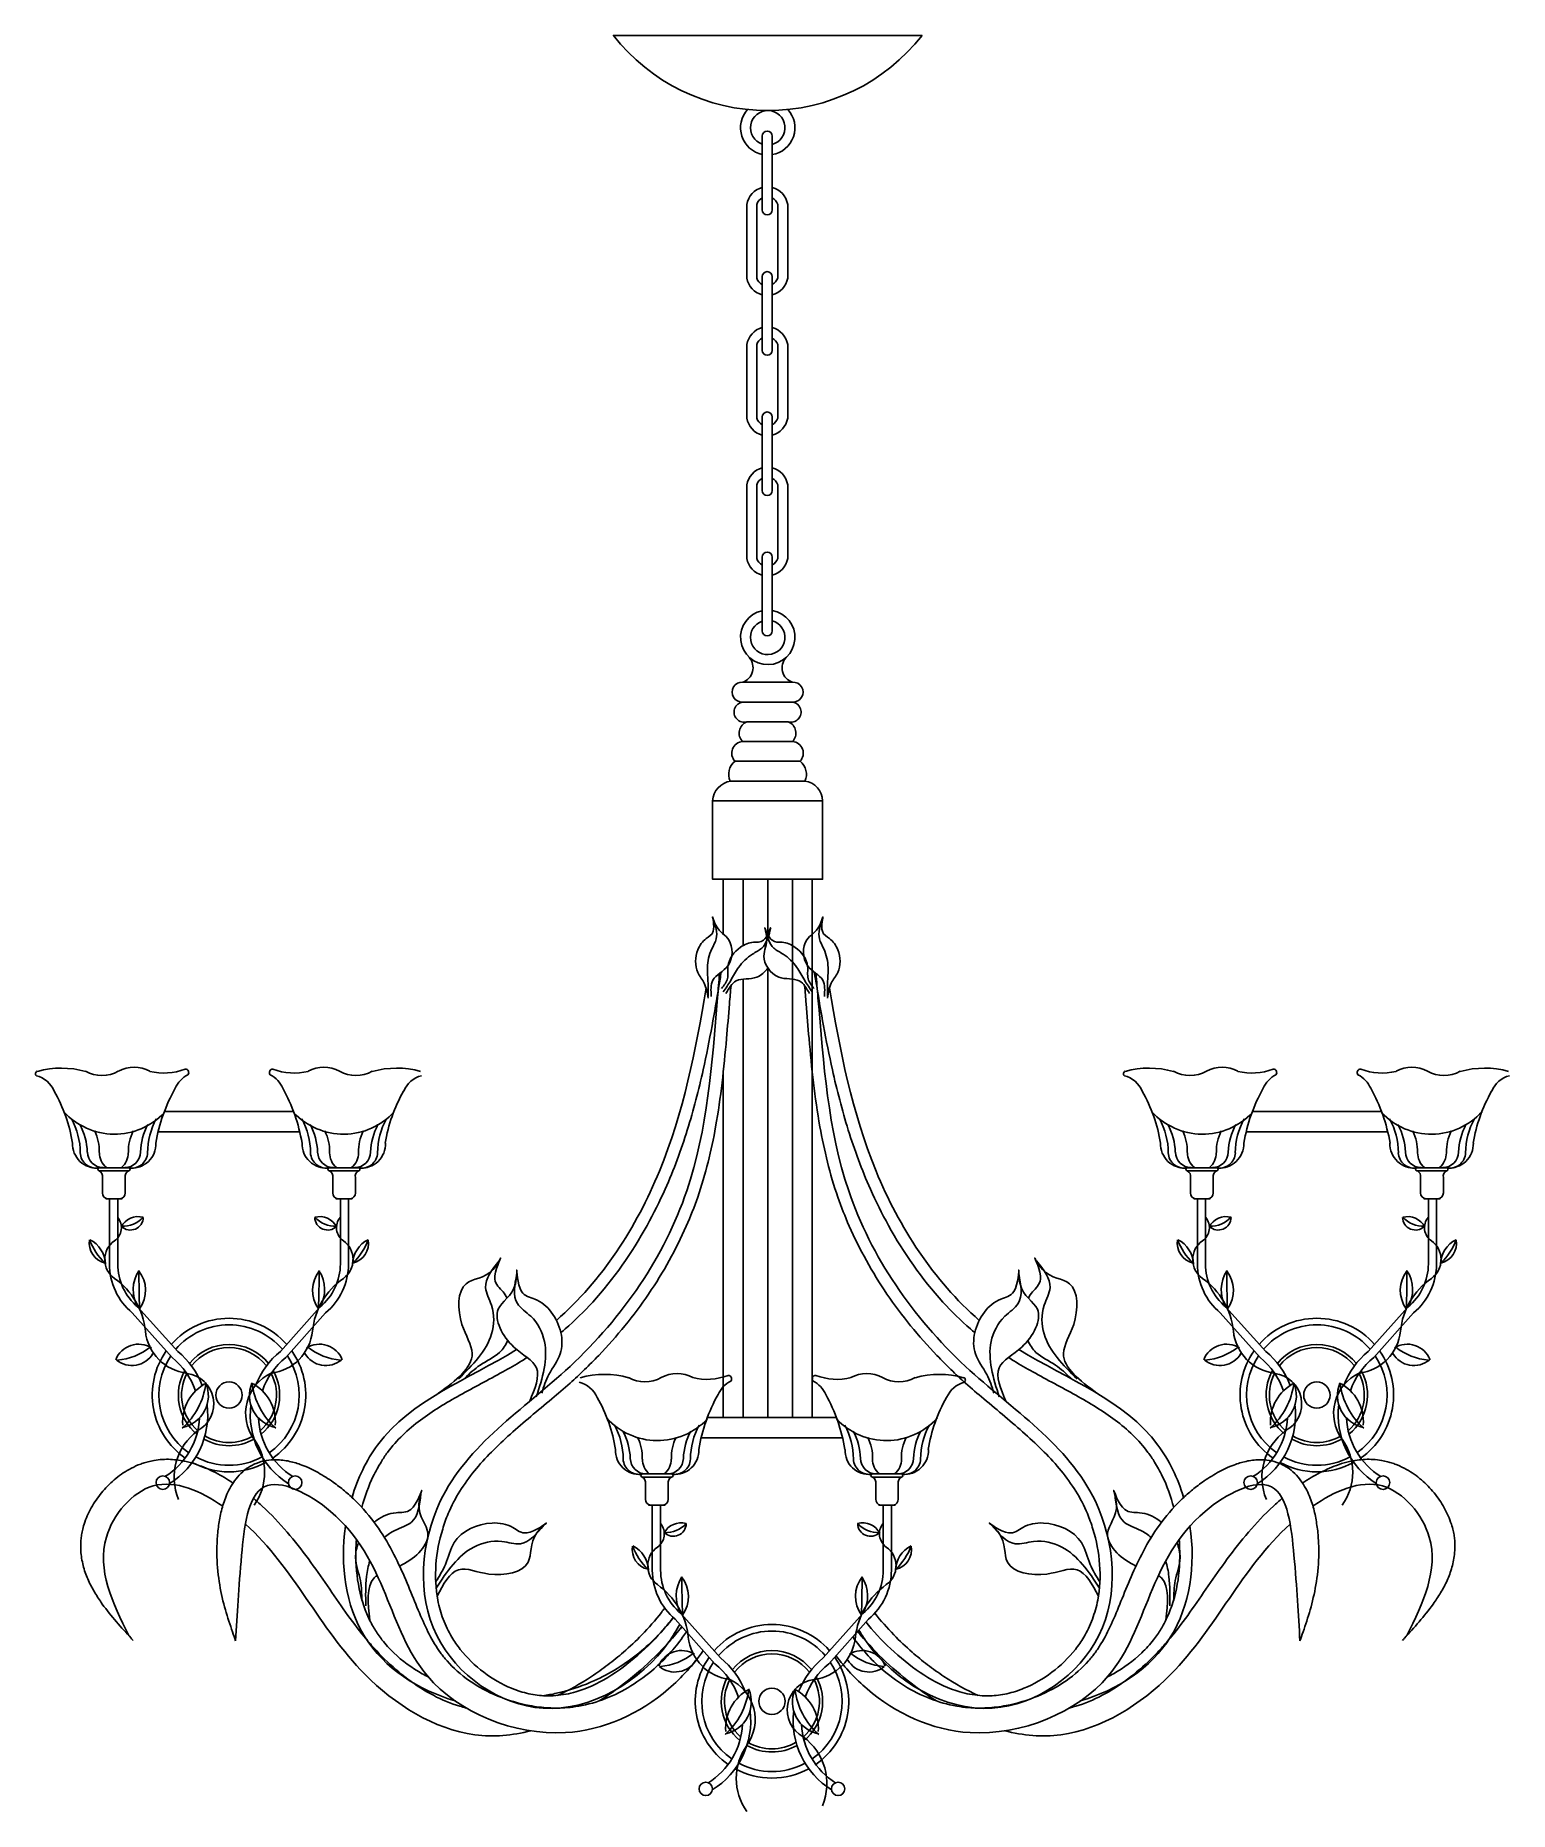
# Model space of a CAD drawing. Extents: x -61990 to -61155, y -37127 to -36121.
import ezdxf

# ---------------------------------------------------------------- set-up
doc = ezdxf.new("R2010")
doc.units = 0
doc.header["$MEASUREMENT"] = 0
for name, color, linetype in [('3', 3, 'CONTINUOUS'), ('4', 4, 'CONTINUOUS'), ('7', 7, 'CONTINUOUS')]:
    doc.layers.add(name, color=color, linetype=linetype)

msp = doc.modelspace()

# ---------------------------------------------------------------- linework, layer by layer
at = {"layer": '3'}
for p, q in [((-61589.2, -36487.4), (-61561, -36487.4)), ((-61589.2, -36498.6), (-61561, -36498.6)), ((-61586.8, -36509.8), (-61563.4, -36509.8)), ((-61589.2, -36521), (-61561, -36521)), ((-61593.5, -36532.2), (-61556.7, -36532.2)), ((-61606.3, -36554.6), (-61543.9, -36554.6)), ((-61589, -36599), (-61589, -36636.6)), ((-61575, -36599), (-61575, -36630.2)), ((-61561, -36599), (-61561, -36904)), ((-61575, -36649.3), (-61575, -36904)), ((-61589, -36655.6), (-61589, -36904)), ((-61629.6, -36935.9), (-61646.1, -36935.9)), ((-61629.6, -36937.7), (-61646.1, -36937.7)), ((-61515.6, -36935.9), (-61499.2, -36935.9)), ((-61515.6, -36937.7), (-61499.2, -36937.7)), ((-61633.2, -36953.6), (-61642.5, -36953.6)), ((-61634.3, -36953.6), (-61641.4, -36953.6)), ((-61512, -36953.6), (-61502.8, -36953.6)), ((-61511, -36953.6), (-61503.8, -36953.6))]:
    msp.add_line(p, q, dxfattribs=at)
for points in [[(-61646.1, -36937.7, -0.331153), (-61644.3, -36941.4), (-61644.3, -36950.2, 0.365745), (-61641.4, -36953.6, 1.001818)], [(-61629.6, -36937.7, 0.331153), (-61631.4, -36941.4), (-61631.4, -36950.2, -0.365745), (-61634.3, -36953.6, -1.001818)], [(-61515.6, -36937.7, -0.331153), (-61513.8, -36941.4), (-61513.8, -36950.2, 0.365745), (-61511, -36953.6, 1.001818)], [(-61499.2, -36937.7, 0.331153), (-61501, -36941.4), (-61501, -36950.2, -0.365745), (-61503.8, -36953.6, -1.001818)], [(-61640.4, -36953.7), (-61640.4, -36990.4, 0.221712), (-61627.4, -37018.2), (-61604.9, -37043.4, -0.142446), (-61591.6, -37062.3, -0.518864)], [(-61635.7, -36953.7), (-61635.7, -36990.4, 0.224379), (-61624.2, -37014.9), (-61601.7, -37040.1, -0.131061), (-61587.8, -37059.2, 3.515106)], [(-61509.5, -36953.7), (-61509.5, -36990.4, -0.224379), (-61521.1, -37014.9), (-61543.5, -37040.1, 0.131061), (-61557.5, -37059.2, -3.515106)], [(-61504.9, -36953.7), (-61504.9, -36990.4, -0.221712), (-61517.9, -37018.2), (-61540.4, -37043.4, 0.142446), (-61553.7, -37062.3, 0.518864)], [(-61635.6, -36964.1, -0.432996), (-61637.5, -36977.3, 0.520132), (-61637.5, -36998.6, -0.217282), (-61620, -37028.4, 0.348222), (-61596.5, -37052.4, -0.002)], [(-61509.7, -36964.1, 0.432996), (-61507.8, -36977.3, -0.520132), (-61507.8, -36998.6, 0.217282), (-61525.3, -37028.4, -0.348222), (-61548.7, -37052.4, 0.002)], [(-61585, -37070.1, -0.292957), (-61606.5, -37114.9, 3.515106)], [(-61560.2, -37070.1, 0.292957), (-61538.8, -37114.9, -3.515106)], [(-61589.3, -37077.7, -0.247575), (-61608.9, -37111, -0.518864)], [(-61555.9, -37077.7, 0.247575), (-61536.4, -37111, 0.518864)]]:
    msp.add_lwpolyline(points, format="xyb", dxfattribs=at)
for centre, radius in [((-61572.6, -37064.7), 7.46), ((-61610.1, -37114.3), 3.81), ((-61535.1, -37114.3), 3.81)]:
    msp.add_circle(centre, radius, dxfattribs=at)
for centre, radius, start, end in [((-61945.2, -36704.6), 38.8, 222.2712, 316.6171), ((-61815.4, -36704.6), 38.8, 223.3829, 317.7288), ((-61328.6, -36704.6), 38.8, 222.2712, 316.6171), ((-61198.9, -36704.6), 38.8, 223.3829, 317.7288), ((-62005, -36754.2), 40.4, 0.3474, 28.7642), ((-61995.8, -36754.7), 35.2, 1.8817, 28.3324), ((-61895.3, -36754.7), 35.2, 151.6676, 178.1183), ((-61886.1, -36754.2), 40.4, 151.2358, 179.6526), ((-61874.5, -36754.2), 40.4, 0.3474, 28.7642), ((-61865.3, -36754.7), 35.2, 1.8817, 28.3324), ((-61764.9, -36754.7), 35.2, 151.6676, 178.1183), ((-61755.7, -36754.2), 40.4, 151.2358, 179.6526), ((-61388.4, -36754.2), 40.4, 0.3474, 28.7642), ((-61379.2, -36754.7), 35.2, 1.8817, 28.3324), ((-61278.8, -36754.7), 35.2, 151.6676, 178.1183), ((-61269.6, -36754.2), 40.4, 151.2358, 179.6526), ((-61258, -36754.2), 40.4, 0.3474, 28.7642), ((-61248.8, -36754.7), 35.2, 1.8817, 28.3324), ((-61148.3, -36754.7), 35.2, 151.6676, 178.1183), ((-61139.1, -36754.2), 40.4, 151.2358, 179.6526), ((-61978.8, -36752.9), 25, 357.7937, 26.987), ((-61912.3, -36752.9), 25, 153.013, 182.2063), ((-61848.3, -36752.9), 25, 357.7937, 26.987), ((-61781.9, -36752.9), 25, 153.013, 182.2063), ((-61362.2, -36752.9), 25, 357.7937, 26.987), ((-61295.7, -36752.9), 25, 153.013, 182.2063), ((-61231.8, -36752.9), 25, 357.7937, 26.987), ((-61165.3, -36752.9), 25, 153.013, 182.2063), ((-61955.6, -36753.6), 9.03, 181.9745, 282.6038), ((-61951.6, -36753.4), 8.98, 181.437, 269.5039), ((-61943.1, -36754.1), 10.6, 179.0514, 230.7924), ((-61948, -36754.1), 10.6, 309.2076, 0.9486), ((-61939.5, -36753.4), 8.98, 270.4961, 358.563), ((-61935.5, -36753.6), 9.03, 257.3962, 358.0255), ((-61825.1, -36753.6), 9.03, 181.9745, 282.6038), ((-61821.1, -36753.4), 8.98, 181.437, 269.5039), ((-61812.7, -36754.1), 10.6, 179.0514, 230.7924), ((-61817.5, -36754.1), 10.6, 309.2076, 0.9486), ((-61809.1, -36753.4), 8.98, 270.4961, 358.563), ((-61805.1, -36753.6), 9.03, 257.3962, 358.0255), ((-61339, -36753.6), 9.03, 181.9745, 282.6038), ((-61335, -36753.4), 8.98, 181.437, 269.5039), ((-61326.5, -36754.1), 10.6, 179.0514, 230.7924), ((-61331.4, -36754.1), 10.6, 309.2076, 0.9486), ((-61323, -36753.4), 8.98, 270.4961, 358.563), ((-61319, -36753.6), 9.03, 257.3962, 358.0255), ((-61208.6, -36753.6), 9.03, 181.9745, 282.6038), ((-61204.6, -36753.4), 8.98, 181.437, 269.5039), ((-61196.1, -36754.1), 10.6, 179.0514, 230.7924), ((-61201, -36754.1), 10.6, 309.2076, 0.9486), ((-61192.5, -36753.4), 8.98, 270.4961, 358.563), ((-61188.5, -36753.6), 9.03, 257.3962, 358.0255), ((-61953.7, -36763.3), 0.911, 83.6903, 276.3097), ((-61937.2, -36763.3), 0.911, 263.6903, 96.3097), ((-61823.4, -36763.3), 0.911, 83.6903, 276.3097), ((-61807, -36763.3), 0.911, 263.6903, 96.3097), ((-61337.1, -36763.3), 0.911, 83.6903, 276.3097), ((-61320.6, -36763.3), 0.911, 263.6903, 96.3097), ((-61206.9, -36763.3), 0.911, 83.6903, 276.3097), ((-61190.4, -36763.3), 0.911, 263.6903, 96.3097), ((-61880.3, -36891.2), 28.7, 38.7396, 141.2604), ((-61880.3, -36891.2), 26.9, 37.8074, 142.1926), ((-61263.8, -36891.2), 28.7, 38.7396, 141.2604), ((-61263.8, -36891.2), 26.9, 37.8074, 142.1926), ((-61880.3, -36891.2), 28.7, 150.9622, 230.6604), ((-61880.3, -36891.2), 26.9, 152.8302, 228.7924), ((-61906.2, -36896.1), 17.3, 298.2831, 83.3394), ((-61880.3, -36891.2), 26.9, 311.2076, 27.1698), ((-61880.3, -36891.2), 28.7, 309.3396, 29.0378), ((-61667.6, -36930.1), 50.6, 74.1894, 105.5978), ((-61644.6, -36864.6), 19.1, 240.9692, 299.0308), ((-61626.4, -36897.4), 18.4, 60.9692, 119.0308), ((-61609.5, -36848.6), 33.7, 256.3036, 290.9168), ((-61597.4, -36882), 1.95, 320.3985, 92.5785), ((-61547.8, -36882), 1.95, 87.4215, 219.6015), ((-61535.7, -36848.6), 33.7, 249.0832, 283.6964), ((-61518.9, -36897.4), 18.4, 60.9692, 119.0308), ((-61500.7, -36864.6), 19.1, 240.9692, 299.0308), ((-61477.6, -36930.1), 50.6, 74.4022, 105.8106), ((-61464.5, -36882.7), 1.5, 311.2727, 71.0428), ((-61263.8, -36891.2), 28.7, 150.9622, 230.6604), ((-61263.8, -36891.2), 26.9, 152.8302, 228.7924), ((-61289.7, -36896.1), 17.3, 298.2831, 83.3394), ((-61263.8, -36891.2), 26.9, 311.2076, 27.1698), ((-61263.8, -36891.2), 28.7, 309.3396, 29.0378), ((-61685.6, -36898.5), 15.1, 22.9903, 75.3442), ((-61519.2, -36937.9), 96.2, 150.757, 170.4831), ((-61589.2, -36896.8), 15.1, 116.3074, 157.0097), ((-61556, -36896.8), 15.1, 22.9903, 63.6926), ((-61626.1, -36937.9), 96.2, 9.5169, 29.243), ((-61459.7, -36898.5), 15.1, 104.6558, 157.0097), ((-61746.7, -36935.6), 86.5, 9.0255, 29.8366), ((-61398.6, -36935.6), 86.5, 150.1634, 170.9745), ((-61637.5, -36878.2), 38.8, 222.2712, 316.6171), ((-61697.3, -36927.7), 40.4, 0.3474, 28.7642), ((-61688.1, -36928.3), 35.2, 1.8817, 28.3324), ((-61587.6, -36928.3), 35.2, 151.6676, 178.1183), ((-61578.4, -36927.7), 40.4, 151.2358, 179.6526), ((-61507.7, -36878.2), 38.8, 223.3829, 317.7288), ((-61566.8, -36927.7), 40.4, 0.3474, 28.7642), ((-61557.6, -36928.3), 35.2, 1.8817, 28.3324), ((-61457.2, -36928.3), 35.2, 151.6676, 178.1183), ((-61448, -36927.7), 40.4, 151.2358, 179.6526), ((-61880.3, -36891.2), 28.7, 240.3621, 299.6379), ((-61880.3, -36891.2), 26.9, 239.43, 300.57), ((-61647.6, -36922.5), 13.7, 178.1509, 274.5295), ((-61671.1, -36926.5), 25, 357.7937, 26.987), ((-61604.6, -36926.5), 25, 153.013, 182.2063), ((-61627.7, -36922.5), 13.7, 264.7181, 1.8491), ((-61517.5, -36922.5), 13.7, 178.1509, 275.2819), ((-61540.6, -36926.5), 25, 357.7937, 26.987), ((-61474.2, -36926.5), 25, 153.013, 182.2063), ((-61497.6, -36922.5), 13.7, 265.4705, 1.8491), ((-61263.8, -36891.2), 28.7, 240.3621, 299.6379), ((-61263.8, -36891.2), 26.9, 239.43, 300.57), ((-61647.9, -36927.1), 9.03, 181.9745, 282.6038), ((-61643.9, -36926.9), 8.98, 181.437, 269.5039), ((-61635.4, -36927.6), 10.6, 179.0514, 230.7924), ((-61640.3, -36927.6), 10.6, 309.2076, 0.9486), ((-61631.8, -36926.9), 8.98, 270.4961, 358.563), ((-61627.8, -36927.1), 9.03, 257.3962, 358.0255), ((-61517.4, -36927.1), 9.03, 181.9745, 282.6038), ((-61513.4, -36926.9), 8.98, 181.437, 269.5039), ((-61505, -36927.6), 10.6, 179.0514, 230.7924), ((-61509.8, -36927.6), 10.6, 309.2076, 0.9486), ((-61501.4, -36926.9), 8.98, 270.4961, 358.563), ((-61497.4, -36927.1), 9.03, 257.3962, 358.0255), ((-61646, -36936.8), 0.911, 83.6903, 276.3097), ((-61629.5, -36936.8), 0.911, 263.6903, 96.3097), ((-61515.7, -36936.8), 0.911, 83.6903, 276.3097), ((-61499.3, -36936.8), 0.911, 263.6903, 96.3097), ((-61624.2, -36974.3), 10.7, 73.9338, 153.2966), ((-61628.5, -36963.9), 7.32, 226.241, 358.9983), ((-61633.2, -36952.6), 16.6, 268.7972, 316.4421), ((-61521.1, -36974.3), 10.7, 26.7034, 106.0662), ((-61512, -36952.6), 16.6, 223.5579, 271.2028), ((-61516.7, -36963.9), 7.32, 181.0017, 313.759), ((-61640.3, -36978.7), 11.5, 170.0839, 257.3325), ((-61616.7, -36963.1), 37.5, 201.3188, 225.5678), ((-61658.5, -36991), 15.9, 1.8387, 64.0355), ((-61486.7, -36991), 15.9, 115.9645, 178.1613), ((-61505, -36978.7), 11.5, 282.6675, 9.9161), ((-61528.6, -36963.1), 37.5, 314.4322, 338.6812), ((-61607.5, -37005), 19.4, 146.3982, 210.7233), ((-61637.8, -37005.4), 17.9, 324.2692, 38.5998), ((-60936.1, -36991.5), 687.6, 180.2376, 182.0253), ((-61507.4, -37005.4), 17.9, 141.4002, 215.7308), ((-62209.1, -36991.5), 687.6, 357.9747, 359.7624), ((-61537.8, -37005), 19.4, 329.2767, 33.6018), ((-61623.9, -37049.7), 13.8, 57.7369, 158.7431), ((-61627.6, -37034.3), 13.8, 230.5712, 329.4993), ((-61639.1, -37009.5), 35.6, 275.2265, 307.8178), ((-61572.6, -37064.7), 28.7, 38.7396, 141.2604), ((-61572.6, -37064.7), 26.9, 37.8074, 142.1926), ((-61517.7, -37034.3), 13.8, 210.5007, 309.4288), ((-61521.3, -37049.7), 13.8, 21.2569, 122.2631), ((-61506.1, -37009.5), 35.6, 232.1822, 264.7735), ((-61572.6, -37064.7), 28.7, 150.9622, 230.6604), ((-61572.6, -37064.7), 26.9, 152.8302, 228.7924), ((-61607.1, -37075), 25, 324.214, 65.0009), ((-61546.7, -37069.6), 17.3, 96.6606, 241.7169), ((-61572.6, -37064.7), 26.9, 311.2076, 27.1698), ((-61572.6, -37064.7), 28.7, 309.3396, 29.0378), ((-61626.5, -37052.8), 41.1, 311.673, 352.7462), ((-61574.2, -37079.9), 24.7, 116.9056, 184.3452), ((-61602.8, -37065), 18.5, 282.1298, 22.2418), ((-61542.5, -37065), 18.5, 157.7582, 257.8702), ((-61571, -37079.9), 24.7, 355.6548, 63.0944), ((-61518.8, -37052.8), 41.1, 187.2538, 228.327), ((-61560.8, -37108.4), 32, 144.214, 215.786), ((-61572.6, -37064.7), 28.7, 240.3621, 299.6379), ((-61572.6, -37064.7), 26.9, 239.43, 300.57), ((-61574.3, -37111.3), 32.8, 337.5659, 53.7812)]:
    msp.add_arc(centre, radius, start, end, dxfattribs=at)
for points, knots in [([(-61427.6, -36860.3), (-61426.5, -36862.9), (-61422.4, -36868.9), (-61411.9, -36873.3), (-61406, -36879), (-61403.3, -36881.6)], [102.958853, 102.958853, 102.958853, 102.958853, 108.798145, 118.257626, 126.347838, 126.347838, 126.347838, 126.347838]), ([(-61633.3, -37011.9), (-61634, -37012.7), (-61634.6, -37013.5), (-61638.7, -37018.8), (-61642.4, -37023), (-61649.7, -37030.5), (-61653.1, -37033.7), (-61659.6, -37039.3), (-61662.5, -37041.7), (-61668.6, -37046.3), (-61671.7, -37048.5), (-61681.1, -37054.7), (-61687.6, -37058.4), (-61694.1, -37061.4)], [102.969663, 102.969663, 102.969663, 102.969663, 105.386258, 105.386258, 118.202987, 118.202987, 128.775596, 128.775596, 137.102732, 137.102732, 145.429868, 145.429868, 161.916612, 161.916612, 161.916612, 161.916612]), ([(-61628.4, -37017.3), (-61628.5, -37017.4), (-61628.5, -37017.4), (-61631.6, -37021.3), (-61634.9, -37025), (-61641.9, -37032.1), (-61645.6, -37035.4), (-61657.4, -37044.7), (-61666.1, -37049.9), (-61681.6, -37056.6), (-61688, -37058.7), (-61697.3, -37060.7), (-61699.9, -37061.2), (-61702.5, -37061.5)], [114.137712, 114.137712, 114.137712, 114.137712, 114.245811, 114.245811, 125.482165, 125.482165, 136.718518, 136.718518, 159.191225, 159.191225, 174.283498, 174.283498, 180.041025, 180.041025, 180.041025, 180.041025]), ([(-61623.7, -37022.3), (-61632.9, -37034.1), (-61647.9, -37049), (-61665.6, -37061.4), (-61670.5, -37064.5)], [104.770799, 104.770799, 104.770799, 104.770799, 136.326139, 148.18024, 148.18024, 148.18024, 148.18024]), ([(-61524, -37025.1), (-61515.3, -37035.8), (-61501, -37049.7), (-61484.3, -37061.4), (-61479.4, -37064.5)], [107.256484, 107.256484, 107.256484, 107.256484, 136.326139, 148.18024, 148.18024, 148.18024, 148.18024])]:
    msp.add_open_spline(points, degree=3, knots=knots, dxfattribs=at)
for points in [[(-61623.6, -37022.5), (-61625.9, -37025.4), (-61628.4, -37028.2), (-61630.9, -37031)], [(-61524.1, -37025.2), (-61522.5, -37027.2), (-61520.8, -37029.1), (-61519, -37031)], [(-61726.4, -37062.2), (-61726.6, -37062.2), (-61726.8, -37062.2), (-61726.9, -37062.2)]]:
    msp.add_open_spline(points, degree=3, dxfattribs=at)
at = {"layer": '4'}
for p, q in [((-61596, -36543.4), (-61554, -36543.4)), ((-61600.2, -36599), (-61600.2, -36630.1)), ((-61549.8, -36599), (-61549.8, -36904)), ((-61600.2, -36628.7), (-61600.2, -36630.1)), ((-61549.8, -36628.7), (-61549.8, -36630.1)), ((-61600.2, -36708), (-61600.2, -36904)), ((-61843.7, -36730.5), (-61916.9, -36730.5)), ((-61227.2, -36730.5), (-61300.3, -36730.5)), ((-61840.2, -36742), (-61920.4, -36742)), ((-61223.7, -36742), (-61303.9, -36742)), ((-61609.2, -36904), (-61536, -36904)), ((-61612.7, -36915.5), (-61532.5, -36915.5))]:
    msp.add_line(p, q, dxfattribs=at)
msp.add_lwpolyline([(-61487.5, -36121), (-61662.5, -36121, 0.486202)], format="xyb", close=True, dxfattribs=at)
msp.add_lwpolyline([(-61596, -36543.4, 0.353581), (-61606.3, -36554.6), (-61606.3, -36599), (-61543.9, -36599), (-61543.9, -36554.6, 0.368703), (-61554, -36543.4)], format="xyb", dxfattribs=at)
for centre, radius, start, end in [((-61988.5, -36709.2), 1.5, 108.9572, 228.7273), ((-61993.3, -36724.9), 15.1, 22.9903, 75.3442), ((-61975.3, -36756.6), 50.6, 74.1894, 105.5978), ((-61952.3, -36691.1), 19.1, 240.9692, 299.0308), ((-61934.1, -36723.9), 18.4, 60.9692, 119.0308), ((-61917.2, -36675.1), 33.7, 256.3036, 290.9168), ((-61896.9, -36723.3), 15.1, 116.3074, 157.0097), ((-61905.1, -36708.5), 1.95, 320.3985, 92.5785), ((-61855.5, -36708.5), 1.95, 87.4215, 219.6015), ((-61863.7, -36723.3), 15.1, 22.9903, 63.6926), ((-61843.4, -36675.1), 33.7, 249.0832, 283.6964), ((-61826.6, -36723.9), 18.4, 60.9692, 119.0308), ((-61808.4, -36691.1), 19.1, 240.9692, 299.0308), ((-61785.3, -36756.6), 50.6, 74.4022, 105.8106), ((-61767.4, -36724.9), 15.1, 104.6558, 157.0097), ((-61371.9, -36709.2), 1.5, 108.9572, 228.7273), ((-61376.7, -36724.9), 15.1, 22.9903, 75.3442), ((-61358.8, -36756.6), 50.6, 74.1894, 105.5978), ((-61335.7, -36691.1), 19.1, 240.9692, 299.0308), ((-61317.5, -36723.9), 18.4, 60.9692, 119.0308), ((-61300.6, -36675.1), 33.7, 256.3036, 290.9168), ((-61280.3, -36723.3), 15.1, 116.3074, 157.0097), ((-61288.5, -36708.5), 1.95, 320.3985, 92.5785), ((-61239, -36708.5), 1.95, 87.4215, 219.6015), ((-61247.2, -36723.3), 15.1, 22.9903, 63.6926), ((-61226.9, -36675.1), 33.7, 249.0832, 283.6964), ((-61210, -36723.9), 18.4, 60.9692, 119.0308), ((-61191.8, -36691.1), 19.1, 240.9692, 299.0308), ((-61168.7, -36756.6), 50.6, 74.4022, 105.8106), ((-61150.8, -36724.9), 15.1, 104.6558, 157.0097), ((-62054.4, -36762.1), 86.5, 9.0255, 29.8366), ((-61826.9, -36764.4), 96.2, 150.757, 170.4831), ((-61933.8, -36764.4), 96.2, 9.5169, 29.243), ((-61706.3, -36762.1), 86.5, 150.1634, 170.9745), ((-61437.8, -36762.1), 86.5, 9.0255, 29.8366), ((-61210.3, -36764.4), 96.2, 150.757, 170.4831), ((-61317.2, -36764.4), 96.2, 9.5169, 29.243), ((-61089.7, -36762.1), 86.5, 150.1634, 170.9745), ((-61955.3, -36748.9), 13.7, 178.1509, 274.5295), ((-61935.4, -36748.9), 13.7, 264.7181, 1.8491), ((-61825.2, -36748.9), 13.7, 178.1509, 275.2819), ((-61805.3, -36748.9), 13.7, 265.4705, 1.8491), ((-61338.7, -36748.9), 13.7, 178.1509, 274.5295), ((-61318.9, -36748.9), 13.7, 264.7181, 1.8491), ((-61208.7, -36748.9), 13.7, 178.1509, 275.2819), ((-61188.8, -36748.9), 13.7, 265.4705, 1.8491)]:
    msp.add_arc(centre, radius, start, end, dxfattribs=at)
for points in [[(-61607, -36665.4), (-61606.1, -36656.2), (-61597.5, -36647.9), (-61597, -36633.4), (-61604.4, -36625.1), (-61606.3, -36620.3), (-61605.9, -36628.5), (-61609.9, -36632.6), (-61614.6, -36639), (-61614.6, -36651.8), (-61611, -36657.9), (-61608.8, -36666.3)], [(-61542.9, -36665.4), (-61543.8, -36656.2), (-61552.5, -36647.9), (-61552.9, -36633.4), (-61545.5, -36625.1), (-61543.7, -36620.3), (-61544, -36628.5), (-61540, -36632.6), (-61535.3, -36639), (-61535.3, -36651.8), (-61539, -36657.9), (-61541.1, -36666.3)], [(-61605.9, -36621.5), (-61604.2, -36632.8), (-61606.7, -36638.5), (-61609.2, -36649), (-61608.8, -36657.8), (-61608.8, -36665.4)], [(-61573.6, -36627.7), (-61578.4, -36638), (-61583.6, -36641.4), (-61591.5, -36648.9), (-61596, -36656.4), (-61600.2, -36662.8)], [(-61551.3, -36663.7), (-61557.1, -36656.6), (-61568.8, -36654.4), (-61577.2, -36642.5), (-61575.6, -36631.6), (-61576.7, -36626.5), (-61572.5, -36633.6), (-61566.9, -36634.7), (-61559.4, -36637.6), (-61552.4, -36648.3), (-61552.1, -36655.4), (-61548.7, -36660.9)], [(-61576.3, -36627.7), (-61571.6, -36638), (-61566.3, -36641.4), (-61558.5, -36648.9), (-61554, -36656.4), (-61549.8, -36662.8)], [(-61544, -36621.5), (-61545.7, -36632.8), (-61543.2, -36638.5), (-61540.8, -36649), (-61541.1, -36657.8), (-61541.1, -36665.4)]]:
    msp.add_spline(points, degree=3, dxfattribs=at)
for points, knots in [([(-61574.3, -36631.3), (-61574.1, -36629.1), (-61572.1, -36622.7), (-61576.3, -36635.4), (-61583.9, -36634.1), (-61592.3, -36637.7), (-61598.7, -36646.1), (-61596.8, -36655.4), (-61599.8, -36659.1), (-61601.2, -36660.9)], [50.409305, 50.409305, 50.409305, 50.409305, 55.780425, 64.623643, 70.744468, 79.27752, 93.002496, 100.607035, 107.565649, 107.565649, 107.565649, 107.565649]), ([(-61598.7, -36663.7), (-61597, -36660.8), (-61593.2, -36654.1), (-61582.1, -36656.6), (-61576.5, -36651.6), (-61575, -36649.3)], [0, 0, 0, 0, 9.891421, 22.691252, 30.747943, 30.747943, 30.747943, 30.747943])]:
    msp.add_open_spline(points, degree=3, knots=knots, dxfattribs=at)
at = {"layer": '7'}
for p, q in [((-61937.3, -36762.4), (-61953.8, -36762.4)), ((-61937.3, -36764.2), (-61953.8, -36764.2)), ((-61823.3, -36762.4), (-61806.9, -36762.4)), ((-61823.3, -36764.2), (-61806.9, -36764.2)), ((-61320.7, -36762.4), (-61337.2, -36762.4)), ((-61320.7, -36764.2), (-61337.2, -36764.2)), ((-61206.8, -36762.4), (-61190.3, -36762.4)), ((-61206.8, -36764.2), (-61190.3, -36764.2)), ((-61940.9, -36780.1), (-61950.2, -36780.1)), ((-61942, -36780.1), (-61949.1, -36780.1)), ((-61819.7, -36780.1), (-61810.5, -36780.1)), ((-61818.7, -36780.1), (-61811.5, -36780.1)), ((-61324.3, -36780.1), (-61333.6, -36780.1)), ((-61325.4, -36780.1), (-61332.5, -36780.1)), ((-61203.2, -36780.1), (-61193.9, -36780.1)), ((-61202.1, -36780.1), (-61195, -36780.1))]:
    msp.add_line(p, q, dxfattribs=at)
for points in [[(-61578.1, -36178, -1), (-61572.5, -36178), (-61572.5, -36219.8, -1), (-61578.1, -36219.8)], [(-61578.1, -36299.4, 1), (-61572.5, -36299.4), (-61572.5, -36257.6, 1), (-61578.1, -36257.6)], [(-61578.1, -36337.1), (-61578.1, -36378.8, 1), (-61572.5, -36378.8), (-61572.5, -36337.1, 1)], [(-61572.5, -36458.3), (-61572.5, -36416.5, 1), (-61578.1, -36416.5), (-61578.1, -36458.3, 1)]]:
    msp.add_lwpolyline(points, format="xyb", close=True, dxfattribs=at)
for points in [[(-61578.1, -36207.1, 0.302545), (-61586.8, -36216.7), (-61586.8, -36258.4, 0.302545), (-61578.1, -36268, 0.302545)], [(-61572.5, -36268, 0.30144), (-61563.7, -36258.4), (-61563.7, -36216.7, 0.30144), (-61572.5, -36207.1)], [(-61578.1, -36213, 0.199814), (-61581.2, -36216.7), (-61581.2, -36258.4, 0.199814), (-61578.1, -36262.1)], [(-61572.5, -36262, 0.197687), (-61569.3, -36258.4), (-61569.3, -36216.7, 0.197687), (-61572.5, -36213)], [(-61578.1, -36286.5, 0.302545), (-61586.8, -36296.1), (-61586.8, -36337.8, 0.302545), (-61578.1, -36347.4)], [(-61572.5, -36347.4, 0.30144), (-61563.7, -36337.8), (-61563.7, -36296.1, 0.30144), (-61572.5, -36286.5)], [(-61578.1, -36292.4, 0.199814), (-61581.2, -36296.1), (-61581.2, -36337.8, 0.199814), (-61578.1, -36341.5, 0.199814)], [(-61572.5, -36341.5, 0.197687), (-61569.3, -36337.8), (-61569.3, -36296.1, 0.197687), (-61572.5, -36292.5)], [(-61578.1, -36366, 0.302545), (-61586.8, -36375.5), (-61586.8, -36417.3, 0.302545), (-61578.1, -36426.8, 0.302545)], [(-61572.5, -36426.8, 0.30144), (-61563.7, -36417.3), (-61563.7, -36375.5, 0.30144), (-61572.5, -36366, 0.30144)], [(-61578.1, -36371.9, 0.199814), (-61581.2, -36375.5), (-61581.2, -36417.3, 0.199814), (-61578.1, -36420.9)], [(-61572.5, -36420.9, 0.197687), (-61569.3, -36417.3), (-61569.3, -36375.5, 0.197687), (-61572.5, -36371.9)], [(-61596.2, -36543.4, -0.362459), (-61593.5, -36532.2, -0.643038), (-61589.2, -36521, -0.541433), (-61586.8, -36509.8, -1.068352), (-61589.2, -36498.6, -1.074737), (-61589.2, -36487.4, 0.535025), (-61585.5, -36473.4)], [(-61554, -36543.4, 0.362459), (-61556.7, -36532.2, 0.643038), (-61561, -36521, 0.541433), (-61563.4, -36509.8, 1.068352), (-61561, -36498.6, 1.074737), (-61561, -36487.4, -0.535025), (-61564.7, -36473.4)], [(-61953.8, -36764.2, -0.331153), (-61952, -36767.9), (-61952, -36776.7, 0.365745), (-61949.1, -36780.1, 1.001818)], [(-61937.3, -36764.2, 0.331153), (-61939.1, -36767.9), (-61939.1, -36776.7, -0.365745), (-61942, -36780.1, -1.001818)], [(-61823.3, -36764.2, -0.331153), (-61821.5, -36767.9), (-61821.5, -36776.7, 0.365745), (-61818.7, -36780.1, 1.001818)], [(-61806.9, -36764.2, 0.331153), (-61808.7, -36767.9), (-61808.7, -36776.7, -0.365745), (-61811.5, -36780.1, -1.001818)], [(-61337.2, -36764.2, -0.331153), (-61335.4, -36767.9), (-61335.4, -36776.7, 0.365745), (-61332.5, -36780.1, 1.001818)], [(-61320.7, -36764.2, 0.331153), (-61322.5, -36767.9), (-61322.5, -36776.7, -0.365745), (-61325.4, -36780.1, -1.001818)], [(-61206.8, -36764.2, -0.331153), (-61205, -36767.9), (-61205, -36776.7, 0.365745), (-61202.1, -36780.1, 1.001818)], [(-61190.3, -36764.2, 0.331153), (-61192.1, -36767.9), (-61192.1, -36776.7, -0.365745), (-61195, -36780.1, -1.001818)], [(-61948.1, -36780.1), (-61948.1, -36816.9, 0.221712), (-61935.1, -36844.7), (-61912.6, -36869.9, -0.142446), (-61899.3, -36888.8, -0.518864)], [(-61943.4, -36780.1), (-61943.4, -36816.9, 0.224379), (-61931.9, -36841.4), (-61909.4, -36866.5, -0.131061), (-61895.5, -36885.7, 3.515106)], [(-61817.2, -36780.1), (-61817.2, -36816.9, -0.224379), (-61828.8, -36841.4), (-61851.2, -36866.5, 0.131061), (-61865.2, -36885.7, -3.515106)], [(-61812.6, -36780.1), (-61812.6, -36816.9, -0.221712), (-61825.6, -36844.7), (-61848.1, -36869.9, 0.142446), (-61861.4, -36888.8, 0.518864)], [(-61331.5, -36780.1), (-61331.5, -36816.9, 0.221712), (-61318.5, -36844.7), (-61296, -36869.9, -0.142446), (-61282.7, -36888.8, -0.518864)], [(-61326.9, -36780.1), (-61326.9, -36816.9, 0.224379), (-61315.3, -36841.4), (-61292.8, -36866.5, -0.131061), (-61278.9, -36885.7, 3.515106)], [(-61200.6, -36780.1), (-61200.6, -36816.9, -0.224379), (-61212.2, -36841.4), (-61234.7, -36866.5, 0.131061), (-61248.6, -36885.7, -3.515106)], [(-61196, -36780.1), (-61196, -36816.9, -0.221712), (-61209, -36844.7), (-61231.5, -36869.9, 0.142446), (-61244.8, -36888.8, 0.518864)], [(-61943.3, -36790.6, -0.432996), (-61945.2, -36803.8, 0.520132), (-61945.2, -36825.1, -0.217282), (-61927.7, -36854.9, 0.348222), (-61904.2, -36878.9, -0.002)], [(-61817.4, -36790.6, 0.432996), (-61815.5, -36803.8, -0.520132), (-61815.5, -36825.1, 0.217282), (-61833, -36854.9, -0.348222), (-61856.4, -36878.9, 0.002)], [(-61326.7, -36790.6, -0.432996), (-61328.6, -36803.8, 0.520132), (-61328.6, -36825.1, -0.217282), (-61311.1, -36854.9, 0.348222), (-61287.7, -36878.9, -0.002)], [(-61200.8, -36790.6, 0.432996), (-61198.9, -36803.8, -0.520132), (-61198.9, -36825.1, 0.217282), (-61216.4, -36854.9, -0.348222), (-61239.9, -36878.9, 0.002)], [(-61892.7, -36896.6, -0.292957), (-61914.2, -36941.4, 3.515106)], [(-61867.9, -36896.6, 0.292957), (-61846.5, -36941.4, -3.515106)], [(-61276.2, -36896.6, -0.292957), (-61297.6, -36941.4, 3.515106)], [(-61251.4, -36896.6, 0.292957), (-61229.9, -36941.4, -3.515106)], [(-61897, -36904.1, -0.247575), (-61916.6, -36937.4, -0.518864)], [(-61863.6, -36904.1, 0.247575), (-61844.1, -36937.4, 0.518864)], [(-61280.5, -36904.1, -0.247575), (-61300, -36937.4, -0.518864)], [(-61247, -36904.1, 0.247575), (-61227.5, -36937.4, 0.518864)]]:
    msp.add_lwpolyline(points, format="xyb", dxfattribs=at)
for centre, radius in [((-61880.3, -36891.2), 7.46), ((-61263.8, -36891.2), 7.46), ((-61917.8, -36940.8), 3.81), ((-61842.8, -36940.8), 3.81), ((-61301.3, -36940.8), 3.81), ((-61226.3, -36940.8), 3.81)]:
    msp.add_circle(centre, radius, dxfattribs=at)
for centre, radius, start, end in [((-61575, -36173.3), 15.4, 137.692, 258.4026), ((-61575, -36173.3), 9.75, 284.9317, 251.5517), ((-61575, -36173.3), 15.4, 279.4212, 42.308), ((-61575, -36462), 15.4, 101.5974, 80.5788), ((-61575, -36462), 9.75, 108.4483, 75.0683), ((-61931.9, -36800.8), 10.7, 73.9338, 153.2966), ((-61940.9, -36779), 16.6, 268.7972, 316.4421), ((-61936.2, -36790.4), 7.32, 226.241, 358.9983), ((-61828.8, -36800.8), 10.7, 26.7034, 106.0662), ((-61824.4, -36790.4), 7.32, 181.0017, 313.759), ((-61819.7, -36779), 16.6, 223.5579, 271.2028), ((-61315.3, -36800.8), 10.7, 73.9338, 153.2966), ((-61319.7, -36790.4), 7.32, 226.241, 358.9983), ((-61324.4, -36779), 16.6, 268.7972, 316.4421), ((-61212.2, -36800.8), 10.7, 26.7034, 106.0662), ((-61203.1, -36779), 16.6, 223.5579, 271.2028), ((-61207.9, -36790.4), 7.32, 181.0017, 313.759), ((-61948, -36805.2), 11.5, 170.0839, 257.3325), ((-61966.2, -36817.5), 15.9, 1.8387, 64.0355), ((-61924.4, -36789.6), 37.5, 201.3188, 225.5678), ((-61794.4, -36817.5), 15.9, 115.9645, 178.1613), ((-61812.7, -36805.2), 11.5, 282.6675, 9.9161), ((-61836.3, -36789.6), 37.5, 314.4322, 338.6812), ((-61331.4, -36805.2), 11.5, 170.0839, 257.3325), ((-61307.8, -36789.6), 37.5, 201.3188, 225.5678), ((-61349.6, -36817.5), 15.9, 1.8387, 64.0355), ((-61177.9, -36817.5), 15.9, 115.9645, 178.1613), ((-61196.1, -36805.2), 11.5, 282.6675, 9.9161), ((-61219.7, -36789.6), 37.5, 314.4322, 338.6812), ((-61915.2, -36831.5), 19.4, 146.3982, 210.7233), ((-61945.5, -36831.9), 17.9, 324.2692, 38.5998), ((-61243.8, -36818), 687.6, 180.2376, 182.0253), ((-61815.1, -36831.9), 17.9, 141.4002, 215.7308), ((-62516.8, -36818), 687.6, 357.9747, 359.7624), ((-61845.5, -36831.5), 19.4, 329.2767, 33.6018), ((-61298.6, -36831.5), 19.4, 146.3982, 210.7233), ((-61329, -36831.9), 17.9, 324.2692, 38.5998), ((-60627.3, -36818), 687.6, 180.2376, 182.0253), ((-61198.6, -36831.9), 17.9, 141.4002, 215.7308), ((-61900.3, -36818), 687.6, 357.9747, 359.7624), ((-61228.9, -36831.5), 19.4, 329.2767, 33.6018), ((-61880.3, -36891.2), 43.5, 41.2659, 138.7341), ((-61880.3, -36891.2), 39.8, 40.6134, 139.3866), ((-61263.8, -36891.2), 43.5, 41.2659, 138.7341), ((-61263.8, -36891.2), 39.8, 40.6134, 139.3866), ((-61931.6, -36876.2), 13.8, 57.7369, 158.7431), ((-61935.3, -36860.7), 13.8, 230.5712, 329.4993), ((-61946.8, -36836), 35.6, 275.2265, 307.8178), ((-61880.3, -36891.2), 43.5, 144.9191, 235.218), ((-61880.3, -36891.2), 39.8, 146.1676, 235.1437), ((-61880.3, -36891.2), 39.8, 304.8563, 33.8324), ((-61880.3, -36891.2), 43.5, 304.782, 35.0809), ((-61825.4, -36860.7), 13.8, 210.5007, 309.4288), ((-61829, -36876.2), 13.8, 21.2569, 122.2631), ((-61813.8, -36836), 35.6, 232.1822, 264.7735), ((-61315, -36876.2), 13.8, 57.7369, 158.7431), ((-61318.7, -36860.7), 13.8, 230.5712, 329.4993), ((-61330.3, -36836), 35.6, 275.2265, 307.8178), ((-61263.8, -36891.2), 43.5, 144.9191, 235.218), ((-61263.8, -36891.2), 39.8, 146.1676, 235.1437), ((-61263.8, -36891.2), 39.8, 304.8563, 33.8324), ((-61263.8, -36891.2), 43.5, 304.782, 35.0809), ((-61208.8, -36860.7), 13.8, 210.5007, 309.4288), ((-61212.5, -36876.2), 13.8, 21.2569, 122.2631), ((-61197.3, -36836), 35.6, 232.1822, 264.7735), ((-61845.9, -36901.5), 25, 114.9991, 215.786), ((-61229.3, -36901.5), 25, 114.9991, 215.786), ((-61934.2, -36879.3), 41.1, 311.673, 352.7462), ((-61881.9, -36906.4), 24.7, 116.9056, 184.3452), ((-61910.5, -36891.5), 18.5, 282.1298, 22.2418), ((-61850.2, -36891.5), 18.5, 157.7582, 257.8702), ((-61878.7, -36906.4), 24.7, 355.6548, 63.0944), ((-61826.5, -36879.3), 41.1, 187.2538, 228.327), ((-61317.6, -36879.3), 41.1, 311.673, 352.7462), ((-61265.4, -36906.4), 24.7, 116.9056, 184.3452), ((-61293.9, -36891.5), 18.5, 282.1298, 22.2418), ((-61233.6, -36891.5), 18.5, 157.7582, 257.8702), ((-61262.1, -36906.4), 24.7, 355.6548, 63.0944), ((-61209.9, -36879.3), 41.1, 187.2538, 228.327), ((-61878.6, -36937.8), 32.8, 126.2188, 202.4341), ((-61262.1, -36937.8), 32.8, 126.2188, 202.4341), ((-61892.1, -36934.9), 32, 324.214, 35.786), ((-61275.5, -36934.9), 32, 324.214, 35.786), ((-61880.3, -36891.2), 43.5, 241.3269, 298.6731), ((-61880.3, -36891.2), 39.8, 241.7993, 298.2007), ((-61263.8, -36891.2), 43.5, 241.3269, 298.6731), ((-61263.8, -36891.2), 39.8, 241.7993, 298.2007), ((-61572.6, -37064.7), 43.5, 41.2659, 138.7341), ((-61572.6, -37064.7), 39.8, 40.6134, 139.3866), ((-61572.6, -37064.7), 43.5, 144.9191, 235.218), ((-61572.6, -37064.7), 39.8, 146.1676, 235.1437), ((-61572.6, -37064.7), 39.8, 304.8563, 33.8324), ((-61572.6, -37064.7), 43.5, 304.782, 35.0809), ((-61572.6, -37064.7), 43.5, 241.3269, 298.6731), ((-61572.6, -37064.7), 39.8, 241.7993, 298.2007)]:
    msp.add_arc(centre, radius, start, end, dxfattribs=at)
for points, knots in [([(-61624.9, -37021.1), (-61626.7, -37024.5), (-61642.8, -37050.9), (-61700.3, -37085.8), (-61776.7, -37032.2), (-61767.9, -36933.3), (-61678, -36877.5), (-61611.8, -36781.2), (-61606.2, -36698.6), (-61602.7, -36656.9), (-61602.3, -36652.3)], [114.665724, 114.665724, 114.665724, 114.665724, 122.899102, 180.482098, 232.701921, 286.979983, 362.735838, 448.077942, 527.196851, 536.981483, 536.981483, 536.981483, 536.981483]), ([(-61628.5, -37017.2), (-61630.1, -37019.3), (-61631.8, -37021.3), (-61638.1, -37028.7), (-61643.2, -37033.8), (-61654, -37043.3), (-61659.7, -37047.6), (-61671.5, -37054.7), (-61677.6, -37057.5), (-61687.5, -37060.4), (-61691.3, -37061.1), (-61697, -37061.6), (-61698.9, -37061.7), (-61702.4, -37061.6), (-61704, -37061.4), (-61707.2, -37061), (-61708.8, -37060.7), (-61713.7, -37059.7), (-61716.9, -37058.6), (-61725.7, -37055.1), (-61731, -37052), (-61740.9, -37044.5), (-61745.4, -37040.1), (-61751, -37033.1), (-61752.6, -37030.8), (-61755, -37026.7), (-61755.9, -37025.1), (-61757.5, -37021.7), (-61758.3, -37020), (-61760.3, -37014.7), (-61761.3, -37011.1), (-61763.2, -37000.8), (-61763.5, -36994), (-61762.6, -36980.4), (-61761.2, -36973.6), (-61758.3, -36964.1), (-61757.3, -36961.2), (-61754.2, -36953.9), (-61752, -36949.7), (-61747, -36941.7), (-61744.2, -36937.8), (-61735.2, -36926.8), (-61728.3, -36920), (-61713.4, -36906.6), (-61705.4, -36900.1), (-61693.9, -36890.4), (-61690.5, -36887.5), (-61684.2, -36881.9), (-61681.5, -36879.4), (-61676.1, -36874.1), (-61673.4, -36871.5), (-61665.6, -36863.4), (-61660.6, -36857.7), (-61646.5, -36840.3), (-61638, -36828), (-61627.3, -36808.6), (-61624.1, -36802.1), (-61618.8, -36790.1), (-61616.6, -36784.6), (-61612.4, -36772.5), (-61610.5, -36765.9), (-61607.1, -36752.6), (-61605.7, -36745.9), (-61601.6, -36722.7), (-61599.8, -36705.9), (-61597.8, -36682.7), (-61597.2, -36676.1), (-61596.4, -36666.1), (-61596.1, -36662.7), (-61595.8, -36659.2)], [114.371278, 114.371278, 114.371278, 114.371278, 120.161195, 120.161195, 135.301222, 135.301222, 150.441249, 150.441249, 165.581276, 165.581276, 174.904723, 174.904723, 179.634034, 179.634034, 183.579316, 183.579316, 187.524597, 187.524597, 195.41516, 195.41516, 209.087924, 209.087924, 222.760687, 222.760687, 229.087711, 229.087711, 233.406183, 233.406183, 237.724655, 237.724655, 246.361599, 246.361599, 261.55328, 261.55328, 276.744962, 276.744962, 283.701398, 283.701398, 294.655105, 294.655105, 305.608812, 305.608812, 327.286508, 327.286508, 348.964204, 348.964204, 358.37906, 358.37906, 366.049444, 366.049444, 373.719828, 373.719828, 389.060597, 389.060597, 419.742135, 419.742135, 434.880137, 434.880137, 447.14802, 447.14802, 461.537715, 461.537715, 475.927409, 475.927409, 511.193485, 511.193485, 525.139125, 525.139125, 532.515329, 532.515329, 532.515329, 532.515329]), ([(-61694.8, -36848.9), (-61668.8, -36826.3), (-61629.2, -36764.6), (-61615.8, -36695.9), (-61609.9, -36660.6)], [424.072379, 424.072379, 424.072379, 424.072379, 497.068573, 573.554122, 573.554122, 573.554122, 573.554122]), ([(-61692.3, -36855.9), (-61691.4, -36855.2), (-61690.6, -36854.5), (-61684.3, -36848.9), (-61679.1, -36843.9), (-61662.2, -36825.4), (-61652, -36810.6), (-61639.6, -36788.4), (-61636.2, -36781.5), (-61630.7, -36769), (-61628.4, -36763.5), (-61624.2, -36752.3), (-61622.3, -36746.7), (-61617.1, -36729.8), (-61614.1, -36718.3), (-61609.7, -36698.6), (-61608.1, -36690.3), (-61605.2, -36674.5), (-61603.9, -36667), (-61602.2, -36657), (-61601.8, -36654.3), (-61601.4, -36651.6)], [422.254182, 422.254182, 422.254182, 422.254182, 424.517851, 424.517851, 439.325569, 439.325569, 475.722178, 475.722178, 491.483663, 491.483663, 503.878778, 503.878778, 516.273893, 516.273893, 541.064122, 541.064122, 559.061273, 559.061273, 575.108109, 575.108109, 580.869579, 580.869579, 580.869579, 580.869579]), ([(-61519.3, -37019.8), (-61518.3, -37021), (-61517.4, -37022.2), (-61511.8, -37028.7), (-61506.7, -37033.8), (-61495.9, -37043.3), (-61490.2, -37047.6), (-61478.4, -37054.7), (-61472.3, -37057.5), (-61462.4, -37060.4), (-61458.6, -37061.1), (-61452.9, -37061.6), (-61451, -37061.7), (-61447.5, -37061.6), (-61445.9, -37061.4), (-61442.7, -37061), (-61441.1, -37060.7), (-61436.2, -37059.7), (-61433, -37058.6), (-61424.3, -37055.1), (-61418.9, -37052), (-61409, -37044.5), (-61404.5, -37040.1), (-61398.9, -37033.1), (-61397.3, -37030.8), (-61394.9, -37026.7), (-61394, -37025.1), (-61392.4, -37021.7), (-61391.7, -37020), (-61389.7, -37014.7), (-61388.7, -37011.1), (-61386.7, -37000.8), (-61386.4, -36994), (-61387.4, -36980.4), (-61388.7, -36973.6), (-61391.6, -36964.1), (-61392.7, -36961.2), (-61395.7, -36953.9), (-61397.9, -36949.7), (-61402.9, -36941.7), (-61405.7, -36937.8), (-61414.7, -36926.8), (-61421.7, -36920), (-61436.6, -36906.6), (-61444.5, -36900.1), (-61456, -36890.4), (-61459.5, -36887.5), (-61465.7, -36881.9), (-61468.5, -36879.4), (-61473.9, -36874.1), (-61476.5, -36871.5), (-61484.3, -36863.4), (-61489.3, -36857.7), (-61503.5, -36840.3), (-61511.9, -36828), (-61522.6, -36808.6), (-61525.9, -36802.1), (-61531.2, -36790.1), (-61533.3, -36784.6), (-61537.5, -36772.5), (-61539.5, -36765.9), (-61542.8, -36752.6), (-61544.2, -36745.9), (-61548.4, -36722.7), (-61550.1, -36705.9), (-61552.2, -36682.7), (-61552.7, -36676.1), (-61553.5, -36666.1), (-61553.8, -36662.7), (-61554.1, -36659.2)], [116.827932, 116.827932, 116.827932, 116.827932, 120.161195, 120.161195, 135.301222, 135.301222, 150.441249, 150.441249, 165.581276, 165.581276, 174.904723, 174.904723, 179.634034, 179.634034, 183.579316, 183.579316, 187.524597, 187.524597, 195.41516, 195.41516, 209.087924, 209.087924, 222.760687, 222.760687, 229.087711, 229.087711, 233.406183, 233.406183, 237.724655, 237.724655, 246.361599, 246.361599, 261.55328, 261.55328, 276.744962, 276.744962, 283.701398, 283.701398, 294.655105, 294.655105, 305.608812, 305.608812, 327.286508, 327.286508, 348.964204, 348.964204, 358.37906, 358.37906, 366.049444, 366.049444, 373.719828, 373.719828, 389.060597, 389.060597, 419.742135, 419.742135, 434.880137, 434.880137, 447.14802, 447.14802, 461.537715, 461.537715, 475.927409, 475.927409, 511.193485, 511.193485, 525.139125, 525.139125, 532.515329, 532.515329, 532.515329, 532.515329]), ([(-61457.6, -36855.9), (-61458.5, -36855.2), (-61459.3, -36854.5), (-61465.6, -36848.9), (-61470.8, -36843.9), (-61487.7, -36825.4), (-61498, -36810.6), (-61510.3, -36788.4), (-61513.7, -36781.5), (-61519.3, -36769), (-61521.5, -36763.5), (-61525.7, -36752.3), (-61527.6, -36746.7), (-61532.9, -36729.8), (-61535.8, -36718.3), (-61540.2, -36698.6), (-61541.9, -36690.3), (-61544.8, -36674.5), (-61546, -36667), (-61547.7, -36657), (-61548.1, -36654.3), (-61548.6, -36651.6)], [422.254182, 422.254182, 422.254182, 422.254182, 424.517851, 424.517851, 439.325569, 439.325569, 475.722178, 475.722178, 491.483663, 491.483663, 503.878778, 503.878778, 516.273893, 516.273893, 541.064122, 541.064122, 559.061273, 559.061273, 575.108109, 575.108109, 580.869579, 580.869579, 580.869579, 580.869579]), ([(-61523.3, -37024.3), (-61522, -37026.6), (-61505.9, -37051.6), (-61449.7, -37085.8), (-61373.2, -37032.2), (-61382, -36933.3), (-61472, -36877.5), (-61538.2, -36781.2), (-61543.7, -36698.6), (-61547.3, -36656.9), (-61547.7, -36652.3)], [117.301954, 117.301954, 117.301954, 117.301954, 122.899102, 180.482098, 232.701921, 286.979983, 362.735838, 448.077942, 527.196851, 536.981483, 536.981483, 536.981483, 536.981483]), ([(-61455.1, -36848.9), (-61481.1, -36826.3), (-61520.8, -36764.6), (-61534.1, -36695.9), (-61540, -36660.6)], [424.072379, 424.072379, 424.072379, 424.072379, 497.068573, 573.554122, 573.554122, 573.554122, 573.554122]), ([(-61761.5, -36890.2), (-61751.9, -36883), (-61736.6, -36871.6), (-61751, -36850.6), (-61751, -36824.4), (-61732.6, -36825.7), (-61723.5, -36808.1), (-61732.8, -36826.2), (-61725.7, -36831.4), (-61723.3, -36835), (-61722.7, -36836.3)], [0, 0, 0, 0, 21.076252, 33.506794, 50.049659, 62.415379, 68.006804, 76.850022, 82.970848, 85.998818, 85.998818, 85.998818, 85.998818]), ([(-61388.4, -36890.2), (-61398, -36883), (-61413.3, -36871.6), (-61398.9, -36850.6), (-61398.9, -36824.4), (-61417.3, -36825.7), (-61426.5, -36808.1), (-61417.2, -36826.2), (-61424.3, -36831.4), (-61426.6, -36835), (-61427.3, -36836.3)], [0, 0, 0, 0, 21.076252, 33.506794, 50.049659, 62.415379, 68.006804, 76.850022, 82.970848, 85.998818, 85.998818, 85.998818, 85.998818]), ([(-61722.3, -36860.3), (-61723.5, -36862.9), (-61727.5, -36868.9), (-61738, -36873.3), (-61743.9, -36879), (-61746.7, -36881.6)], [102.958853, 102.958853, 102.958853, 102.958853, 108.798145, 118.257626, 126.347838, 126.347838, 126.347838, 126.347838]), ([(-61810.6, -36949.2), (-61807.4, -36938.3), (-61787.7, -36897.5), (-61744.9, -36882.5), (-61717.3, -36865.4)], [313.275121, 313.275121, 313.275121, 313.275121, 336.03636, 404.414173, 404.414173, 404.414173, 404.414173]), ([(-61805, -36954.9), (-61803.4, -36948.7), (-61801.2, -36942.7), (-61797.2, -36934.4), (-61795.7, -36931.7), (-61793, -36927.3), (-61791.8, -36925.4), (-61787.9, -36920.2), (-61785, -36916.9), (-61778.7, -36910.8), (-61775.3, -36908), (-61765, -36900.3), (-61757.4, -36895.7), (-61741.6, -36886.9), (-61733.3, -36882.6), (-61721.5, -36876), (-61717.9, -36874), (-61713.4, -36871.2), (-61712.4, -36870.5), (-61711.4, -36869.9)], [310.559753, 310.559753, 310.559753, 310.559753, 324.160617, 324.160617, 330.926486, 330.926486, 336.035796, 336.035796, 346.254416, 346.254416, 356.473035, 356.473035, 375.924844, 375.924844, 395.376653, 395.376653, 403.786372, 403.786372, 406.227751, 406.227751, 406.227751, 406.227751]), ([(-61344.9, -36954.9), (-61346.6, -36948.7), (-61348.7, -36942.7), (-61352.7, -36934.4), (-61354.2, -36931.7), (-61356.9, -36927.3), (-61358.2, -36925.4), (-61362.1, -36920.2), (-61365, -36916.9), (-61371.2, -36910.8), (-61374.6, -36908), (-61385, -36900.3), (-61392.5, -36895.7), (-61408.4, -36886.9), (-61416.6, -36882.6), (-61428.4, -36876), (-61432, -36874), (-61436.5, -36871.2), (-61437.6, -36870.5), (-61438.6, -36869.9)], [310.559753, 310.559753, 310.559753, 310.559753, 324.160617, 324.160617, 330.926486, 330.926486, 336.035796, 336.035796, 346.254416, 346.254416, 356.473035, 356.473035, 375.924844, 375.924844, 395.376653, 395.376653, 403.786372, 403.786372, 406.227751, 406.227751, 406.227751, 406.227751]), ([(-61339.3, -36949.2), (-61342.6, -36938.3), (-61362.3, -36897.5), (-61405, -36882.5), (-61432.6, -36865.4)], [313.275121, 313.275121, 313.275121, 313.275121, 336.03636, 404.414173, 404.414173, 404.414173, 404.414173]), ([(-61878.1, -36941.1), (-61878.1, -36941), (-61878.2, -36941), (-61879.7, -36939.9), (-61881.3, -36938.9), (-61886.2, -36936), (-61889.6, -36934.2), (-61896.8, -36931.1), (-61900.6, -36929.8), (-61907.4, -36928.2), (-61910.4, -36927.8), (-61916.5, -36927.5), (-61919.6, -36927.7), (-61923.9, -36928.4), (-61925, -36928.7), (-61927.1, -36929.2), (-61928.1, -36929.5), (-61929.9, -36930.1), (-61930.8, -36930.4), (-61933.5, -36931.5), (-61935.2, -36932.4), (-61939.9, -36935), (-61942.8, -36937), (-61948, -36941.5), (-61950.4, -36944), (-61954.7, -36949.2), (-61956.7, -36952), (-61960, -36958), (-61961.4, -36961.1), (-61962.8, -36965.6), (-61963.1, -36966.8), (-61963.6, -36969), (-61963.8, -36970.1), (-61964.1, -36972.2), (-61964.2, -36973.2), (-61964.4, -36976.4), (-61964.4, -36978.5), (-61964, -36983.3), (-61963.4, -36986.1), (-61962, -36991.4), (-61961, -36993.9), (-61958.9, -36998.7), (-61957.6, -37001), (-61955, -37005.4), (-61953.6, -37007.5), (-61949.6, -37013.1), (-61946.9, -37016.4), (-61941.3, -37022.9), (-61938.5, -37026), (-61935.4, -37029.4), (-61935, -37029.8), (-61934.7, -37030.2)], [341.899584, 341.899584, 341.899584, 341.899584, 342.004896, 342.004896, 345.246991, 345.246991, 351.731182, 351.731182, 358.215373, 358.215373, 362.856936, 362.856936, 367.4985, 367.4985, 369.154938, 369.154938, 370.54929, 370.54929, 371.943643, 371.943643, 374.732348, 374.732348, 379.892631, 379.892631, 385.052915, 385.052915, 390.213199, 390.213199, 395.373483, 395.373483, 397.203683, 397.203683, 398.790286, 398.790286, 400.376889, 400.376889, 403.550095, 403.550095, 407.976219, 407.976219, 412.402342, 412.402342, 416.828466, 416.828466, 421.25459, 421.25459, 428.744235, 428.744235, 436.23388, 436.23388, 437.196477, 437.196477, 437.196477, 437.196477]), ([(-61621, -37025.3), (-61621.8, -37026.4), (-61622.5, -37027.4), (-61628, -37035), (-61633.4, -37041), (-61643.5, -37049.8), (-61647.9, -37053.1), (-61657.1, -37058.8), (-61661.9, -37061.2), (-61671.8, -37065.1), (-61676.9, -37066.5), (-61684.3, -37067.8), (-61686.5, -37068.1), (-61690.4, -37068.4), (-61692.2, -37068.5), (-61695.7, -37068.6), (-61697.5, -37068.5), (-61702.8, -37068.2), (-61706.4, -37067.8), (-61716.2, -37065.9), (-61722.2, -37064.1), (-61733.7, -37059.3), (-61739.2, -37056.4), (-61748.9, -37049.6), (-61753.3, -37045.8), (-61757.4, -37041), (-61758.1, -37040.3), (-61759.3, -37038.8), (-61759.9, -37038), (-61761.6, -37035.6), (-61762.7, -37033.9), (-61765.9, -37028.6), (-61767.8, -37024.9), (-61771.5, -37016.8), (-61773.3, -37012.5), (-61777, -37003.6), (-61778.8, -36998.9), (-61783, -36989.4), (-61785.2, -36984.5), (-61790.4, -36974.7), (-61793.4, -36969.7), (-61800.4, -36960), (-61804.4, -36955.2), (-61810.9, -36948.9), (-61812.8, -36947.2), (-61816.9, -36943.8), (-61819.1, -36942.1), (-61824, -36938.6), (-61826.9, -36936.8), (-61832.8, -36933.5), (-61835.9, -36932), (-61841.3, -36930), (-61843.7, -36929.3), (-61848.5, -36928.2), (-61851, -36927.9), (-61855.4, -36927.8), (-61857.3, -36927.9), (-61861.1, -36928.6), (-61863, -36929.1), (-61865.9, -36930.3), (-61866.8, -36930.8), (-61868.7, -36931.8), (-61869.5, -36932.3), (-61871.9, -36934), (-61873.3, -36935.3), (-61875.8, -36938), (-61876.9, -36939.4), (-61878.8, -36942.2), (-61879.7, -36943.7), (-61881.2, -36946.6), (-61881.8, -36948.1), (-61883.4, -36952.3), (-61884.2, -36955), (-61885.5, -36960.5), (-61886, -36963.3), (-61886.7, -36968.9), (-61886.9, -36971.7), (-61887.2, -36977.3), (-61887.2, -36980.1), (-61887, -36988.4), (-61886.4, -36993.7), (-61884.8, -37003.7), (-61883.6, -37008.4), (-61881.1, -37017.2), (-61879.7, -37021.4), (-61877.7, -37027.1), (-61877.2, -37028.8), (-61876.6, -37030.4)], [110.849944, 110.849944, 110.849944, 110.849944, 113.802935, 113.802935, 133.092083, 133.092083, 146.185462, 146.185462, 159.278841, 159.278841, 172.37222, 172.37222, 177.880741, 177.880741, 182.206075, 182.206075, 186.531409, 186.531409, 195.182077, 195.182077, 209.830062, 209.830062, 224.478047, 224.478047, 239.126032, 239.126032, 241.806307, 241.806307, 244.486581, 244.486581, 249.847131, 249.847131, 260.485149, 260.485149, 271.123168, 271.123168, 281.761187, 281.761187, 292.399206, 292.399206, 303.037225, 303.037225, 313.675244, 313.675244, 317.884483, 317.884483, 322.093722, 322.093722, 327.309764, 327.309764, 332.525807, 332.525807, 336.198767, 336.198767, 339.871727, 339.871727, 342.423551, 342.423551, 344.975375, 344.975375, 346.262696, 346.262696, 347.550018, 347.550018, 350.032347, 350.032347, 352.514676, 352.514676, 354.997004, 354.997004, 357.479333, 357.479333, 361.854961, 361.854961, 366.230589, 366.230589, 370.606217, 370.606217, 375.148218, 375.148218, 384.419863, 384.419863, 393.691509, 393.691509, 402.963154, 402.963154, 406.898383, 406.898383, 406.898383, 406.898383]), ([(-61526.8, -37028.2), (-61526.8, -37028.3), (-61526.7, -37028.3), (-61521.9, -37035), (-61516.5, -37041), (-61506.4, -37049.8), (-61502.1, -37053.1), (-61492.9, -37058.8), (-61488, -37061.2), (-61478.1, -37065.1), (-61473, -37066.5), (-61465.7, -37067.8), (-61463.5, -37068.1), (-61459.5, -37068.4), (-61457.8, -37068.5), (-61454.3, -37068.6), (-61452.5, -37068.5), (-61447.1, -37068.2), (-61443.5, -37067.8), (-61433.8, -37065.9), (-61427.7, -37064.1), (-61416.2, -37059.3), (-61410.8, -37056.4), (-61401, -37049.6), (-61396.7, -37045.8), (-61392.5, -37041), (-61391.9, -37040.3), (-61390.6, -37038.8), (-61390.1, -37038), (-61388.3, -37035.6), (-61387.2, -37033.9), (-61384, -37028.6), (-61382.1, -37024.9), (-61378.4, -37016.8), (-61376.6, -37012.5), (-61373, -37003.6), (-61371.1, -36998.9), (-61367, -36989.4), (-61364.7, -36984.5), (-61359.5, -36974.7), (-61356.5, -36969.7), (-61349.5, -36960), (-61345.5, -36955.2), (-61339, -36948.9), (-61337.1, -36947.2), (-61333, -36943.8), (-61330.9, -36942.1), (-61325.9, -36938.6), (-61323, -36936.8), (-61317.1, -36933.5), (-61314, -36932), (-61308.6, -36930), (-61306.3, -36929.3), (-61301.5, -36928.2), (-61299, -36927.9), (-61294.5, -36927.8), (-61292.7, -36927.9), (-61288.9, -36928.6), (-61286.9, -36929.1), (-61284, -36930.3), (-61283.1, -36930.8), (-61281.3, -36931.8), (-61280.4, -36932.3), (-61278, -36934), (-61276.6, -36935.3), (-61274.1, -36938), (-61273, -36939.4), (-61271.1, -36942.2), (-61270.3, -36943.7), (-61268.8, -36946.6), (-61268.1, -36948.1), (-61266.5, -36952.3), (-61265.7, -36955), (-61264.4, -36960.5), (-61264, -36963.3), (-61263.2, -36968.9), (-61263, -36971.7), (-61262.7, -36977.3), (-61262.7, -36980.1), (-61262.9, -36988.4), (-61263.5, -36993.7), (-61265.2, -37003.7), (-61266.3, -37008.4), (-61268.8, -37017.2), (-61270.2, -37021.4), (-61272.2, -37027.1), (-61272.8, -37028.8), (-61273.4, -37030.4)], [113.664016, 113.664016, 113.664016, 113.664016, 113.802935, 113.802935, 133.092083, 133.092083, 146.185462, 146.185462, 159.278841, 159.278841, 172.37222, 172.37222, 177.880741, 177.880741, 182.206075, 182.206075, 186.531409, 186.531409, 195.182077, 195.182077, 209.830062, 209.830062, 224.478047, 224.478047, 239.126032, 239.126032, 241.806307, 241.806307, 244.486581, 244.486581, 249.847131, 249.847131, 260.485149, 260.485149, 271.123168, 271.123168, 281.761187, 281.761187, 292.399206, 292.399206, 303.037225, 303.037225, 313.675244, 313.675244, 317.884483, 317.884483, 322.093722, 322.093722, 327.309764, 327.309764, 332.525807, 332.525807, 336.198767, 336.198767, 339.871727, 339.871727, 342.423551, 342.423551, 344.975375, 344.975375, 346.262696, 346.262696, 347.550018, 347.550018, 350.032347, 350.032347, 352.514676, 352.514676, 354.997004, 354.997004, 357.479333, 357.479333, 361.854961, 361.854961, 366.230589, 366.230589, 370.606217, 370.606217, 375.148218, 375.148218, 384.419863, 384.419863, 393.691509, 393.691509, 402.963154, 402.963154, 406.898383, 406.898383, 406.898383, 406.898383]), ([(-61271.9, -36941.1), (-61271.8, -36941), (-61271.8, -36941), (-61270.2, -36939.9), (-61268.6, -36938.9), (-61263.7, -36936), (-61260.3, -36934.2), (-61253.1, -36931.1), (-61249.4, -36929.8), (-61242.5, -36928.2), (-61239.5, -36927.8), (-61233.4, -36927.5), (-61230.3, -36927.7), (-61226, -36928.4), (-61224.9, -36928.7), (-61222.8, -36929.2), (-61221.9, -36929.5), (-61220, -36930.1), (-61219.1, -36930.4), (-61216.4, -36931.5), (-61214.7, -36932.4), (-61210, -36935), (-61207.2, -36937), (-61201.9, -36941.5), (-61199.5, -36944), (-61195.2, -36949.2), (-61193.3, -36952), (-61190, -36958), (-61188.6, -36961.1), (-61187.2, -36965.6), (-61186.8, -36966.8), (-61186.3, -36969), (-61186.1, -36970.1), (-61185.8, -36972.2), (-61185.7, -36973.2), (-61185.5, -36976.4), (-61185.6, -36978.5), (-61186, -36983.3), (-61186.5, -36986.1), (-61188, -36991.4), (-61188.9, -36993.9), (-61191.1, -36998.7), (-61192.3, -37001), (-61195, -37005.4), (-61196.4, -37007.5), (-61200.4, -37013.1), (-61203.1, -37016.4), (-61208.6, -37022.9), (-61211.4, -37026), (-61214.5, -37029.4), (-61214.9, -37029.8), (-61215.3, -37030.2)], [341.899584, 341.899584, 341.899584, 341.899584, 342.004896, 342.004896, 345.246991, 345.246991, 351.731182, 351.731182, 358.215373, 358.215373, 362.856936, 362.856936, 367.4985, 367.4985, 369.154938, 369.154938, 370.54929, 370.54929, 371.943643, 371.943643, 374.732348, 374.732348, 379.892631, 379.892631, 385.052915, 385.052915, 390.213199, 390.213199, 395.373483, 395.373483, 397.203683, 397.203683, 398.790286, 398.790286, 400.376889, 400.376889, 403.550095, 403.550095, 407.976219, 407.976219, 412.402342, 412.402342, 416.828466, 416.828466, 421.25459, 421.25459, 428.744235, 428.744235, 436.23388, 436.23388, 437.196477, 437.196477, 437.196477, 437.196477]), ([(-61883.9, -36954.1), (-61896, -36945.7), (-61924.4, -36932.8), (-61961.5, -36977.5), (-61946.2, -37008.9), (-61937.1, -37027.5)], [340.285399, 340.285399, 340.285399, 340.285399, 369.601192, 397.7248, 438.598158, 438.598158, 438.598158, 438.598158]), ([(-61611.5, -37036), (-61617.2, -37044), (-61638.1, -37067.2), (-61695, -37093.9), (-61790.5, -37054.5), (-61790.5, -36969.9), (-61867.8, -36929.9), (-61874.1, -36988.1), (-61875.7, -37015.5), (-61876.6, -37030.4)], [158.568098, 158.568098, 158.568098, 158.568098, 187.664474, 251.103063, 335.661434, 443.763943, 483.93314, 524.74767, 573.346735, 573.346735, 573.346735, 573.346735]), ([(-61536.3, -37038.9), (-61531.1, -37045.7), (-61510.7, -37067.7), (-61454.9, -37093.9), (-61359.4, -37054.5), (-61359.4, -36969.9), (-61282.1, -36929.9), (-61275.8, -36988.1), (-61274.2, -37015.5), (-61273.4, -37030.4)], [162.099883, 162.099883, 162.099883, 162.099883, 187.664474, 251.103063, 335.661434, 443.763943, 483.93314, 524.74767, 573.346735, 573.346735, 573.346735, 573.346735]), ([(-61266.1, -36954.1), (-61253.9, -36945.7), (-61225.5, -36932.8), (-61188.4, -36977.5), (-61203.7, -37008.9), (-61212.8, -37027.5)], [340.285399, 340.285399, 340.285399, 340.285399, 369.601192, 397.7248, 438.598158, 438.598158, 438.598158, 438.598158]), ([(-61745.9, -37068.5), (-61747.1, -37068.2), (-61748.3, -37067.8), (-61754.5, -37066), (-61759.6, -37063.9), (-61769.4, -37058.7), (-61774.3, -37055.6), (-61783.5, -37048.6), (-61788, -37044.8), (-61794.2, -37038.8), (-61796.1, -37036.7), (-61800, -37032.5), (-61801.8, -37030.3), (-61807.3, -37023.6), (-61810.8, -37019), (-61817.7, -37009.4), (-61821.1, -37004.4), (-61828, -36994.3), (-61831.6, -36989.2), (-61839.1, -36978.9), (-61843.1, -36973.8), (-61851.7, -36963.8), (-61856.4, -36958.8), (-61863.1, -36952.7), (-61864.8, -36951.2), (-61866.5, -36949.7)], [206.448471, 206.448471, 206.448471, 206.448471, 209.711644, 209.711644, 223.077944, 223.077944, 236.444244, 236.444244, 249.810543, 249.810543, 256.409016, 256.409016, 263.007489, 263.007489, 276.204435, 276.204435, 289.401381, 289.401381, 302.598327, 302.598327, 315.795273, 315.795273, 328.992219, 328.992219, 333.162162, 333.162162, 333.162162, 333.162162]), ([(-61783.7, -36988), (-61783.2, -36987.8), (-61774.7, -36983.8), (-61761.4, -36970.4), (-61775.3, -36958.3), (-61769.2, -36939.4), (-61775.5, -36958.7), (-61786.9, -36957), (-61793.9, -36960), (-61797.6, -36962.9), (-61798.1, -36963.3)], [28.705305, 28.705305, 28.705305, 28.705305, 29.643759, 46.186625, 58.552345, 64.14377, 72.986987, 79.107813, 87.640865, 88.797252, 88.797252, 88.797252, 88.797252]), ([(-61771.6, -36947.1), (-61772.3, -36953.4), (-61773.4, -36963.7), (-61785.5, -36966.9), (-61790.5, -36970.3), (-61792.2, -36971.9)], [0, 0, 0, 0, 12.0686, 19.591505, 24.57461, 24.57461, 24.57461, 24.57461]), ([(-61404, -37068.5), (-61402.8, -37068.2), (-61401.6, -37067.8), (-61395.4, -37066), (-61390.4, -37063.9), (-61380.5, -37058.7), (-61375.7, -37055.6), (-61366.4, -37048.6), (-61362, -37044.8), (-61355.8, -37038.8), (-61353.8, -37036.7), (-61350, -37032.5), (-61348.1, -37030.3), (-61342.6, -37023.6), (-61339.1, -37019), (-61332.3, -37009.4), (-61328.8, -37004.4), (-61321.9, -36994.3), (-61318.3, -36989.2), (-61310.8, -36978.9), (-61306.8, -36973.8), (-61298.2, -36963.8), (-61293.6, -36958.8), (-61286.8, -36952.7), (-61285.1, -36951.2), (-61283.4, -36949.7)], [206.448471, 206.448471, 206.448471, 206.448471, 209.711644, 209.711644, 223.077944, 223.077944, 236.444244, 236.444244, 249.810543, 249.810543, 256.409016, 256.409016, 263.007489, 263.007489, 276.204435, 276.204435, 289.401381, 289.401381, 302.598327, 302.598327, 315.795273, 315.795273, 328.992219, 328.992219, 333.162162, 333.162162, 333.162162, 333.162162]), ([(-61366.3, -36988), (-61366.7, -36987.8), (-61375.2, -36983.8), (-61388.5, -36970.4), (-61374.7, -36958.3), (-61380.8, -36939.4), (-61374.5, -36958.7), (-61363, -36957), (-61356.1, -36960), (-61352.3, -36962.9), (-61351.9, -36963.3)], [28.705305, 28.705305, 28.705305, 28.705305, 29.643759, 46.186625, 58.552345, 64.14377, 72.986987, 79.107813, 87.640865, 88.797252, 88.797252, 88.797252, 88.797252]), ([(-61378.3, -36947.1), (-61377.6, -36953.4), (-61376.5, -36963.7), (-61364.4, -36966.9), (-61359.5, -36970.3), (-61357.7, -36971.9)], [0, 0, 0, 0, 12.0686, 19.591505, 24.57461, 24.57461, 24.57461, 24.57461]), ([(-61709.2, -37081.4), (-61719.7, -37084.1), (-61754, -37087), (-61820.4, -37045), (-61843.2, -36989.4), (-61871, -36964.3)], [177.298107, 177.298107, 177.298107, 177.298107, 200.409888, 251.231355, 329.150966, 329.150966, 329.150966, 329.150966]), ([(-61752.1, -37064.5), (-61773.3, -37058.2), (-61811.1, -37033.7), (-61817.5, -36987.5), (-61814.3, -36965.4)], [214.013825, 214.013825, 214.013825, 214.013825, 258.204378, 302.292115, 302.292115, 302.292115, 302.292115]), ([(-61440.8, -37081.4), (-61430.2, -37084.1), (-61395.9, -37087), (-61329.5, -37045), (-61306.7, -36989.4), (-61278.9, -36964.3)], [177.298107, 177.298107, 177.298107, 177.298107, 200.409888, 251.231355, 329.150966, 329.150966, 329.150966, 329.150966]), ([(-61397.9, -37064.5), (-61376.7, -37058.2), (-61338.9, -37033.7), (-61332.4, -36987.5), (-61335.7, -36965.4)], [214.013825, 214.013825, 214.013825, 214.013825, 258.204378, 302.292115, 302.292115, 302.292115, 302.292115]), ([(-61767.4, -37050.9), (-61768.6, -37050.3), (-61769.7, -37049.7), (-61776.7, -37045.7), (-61782.2, -37041.8), (-61789.3, -37034.9), (-61791.6, -37032.5), (-61795.1, -37027.9), (-61796.5, -37025.9), (-61799, -37021.8), (-61800.2, -37019.6), (-61803.9, -37011.5), (-61805.8, -37005.1), (-61808.2, -36991.7), (-61808.7, -36984.7), (-61808.3, -36976.1), (-61808.2, -36974.5), (-61808.1, -36973)], [227.440456, 227.440456, 227.440456, 227.440456, 230.252081, 230.252081, 245.313096, 245.313096, 253.101784, 253.101784, 258.847246, 258.847246, 264.592708, 264.592708, 279.484686, 279.484686, 294.376663, 294.376663, 297.623175, 297.623175, 297.623175, 297.623175]), ([(-61806.8, -36974.8), (-61808, -36977.6), (-61809.6, -36984.9), (-61805.2, -36995.6), (-61805.1, -37003.8), (-61805.1, -37007.6)], [98.673393, 98.673393, 98.673393, 98.673393, 104.935111, 114.394591, 122.484803, 122.484803, 122.484803, 122.484803]), ([(-61382.5, -37050.9), (-61381.4, -37050.3), (-61380.2, -37049.7), (-61373.2, -37045.7), (-61367.8, -37041.8), (-61360.6, -37034.9), (-61358.4, -37032.5), (-61354.8, -37027.9), (-61353.4, -37025.9), (-61350.9, -37021.8), (-61349.8, -37019.6), (-61346, -37011.5), (-61344.1, -37005.1), (-61341.7, -36991.7), (-61341.3, -36984.7), (-61341.6, -36976.1), (-61341.7, -36974.5), (-61341.8, -36973)], [227.440456, 227.440456, 227.440456, 227.440456, 230.252081, 230.252081, 245.313096, 245.313096, 253.101784, 253.101784, 258.847246, 258.847246, 264.592708, 264.592708, 279.484686, 279.484686, 294.376663, 294.376663, 297.623175, 297.623175, 297.623175, 297.623175]), ([(-61343.1, -36974.8), (-61341.9, -36977.6), (-61340.3, -36984.9), (-61344.7, -36995.6), (-61344.8, -37003.8), (-61344.9, -37007.6)], [98.673393, 98.673393, 98.673393, 98.673393, 104.935111, 114.394591, 122.484803, 122.484803, 122.484803, 122.484803]), ([(-61800.5, -36985.2), (-61801.4, -36988), (-61803, -36996.5), (-61802.9, -37005), (-61802.8, -37010.6)], [35.799823, 35.799823, 35.799823, 35.799823, 42.1403, 54.011139, 54.011139, 54.011139, 54.011139]), ([(-61349.5, -36985.2), (-61348.6, -36988), (-61346.9, -36996.5), (-61347, -37005), (-61347.1, -37010.6)], [35.799823, 35.799823, 35.799823, 35.799823, 42.1403, 54.011139, 54.011139, 54.011139, 54.011139]), ([(-61800.5, -37018.8), (-61801.6, -37009.2), (-61802.8, -36998.6), (-61797, -36993.8), (-61796.3, -36993.4)], [0, 0, 0, 0, 17.213217, 19.06158, 19.06158, 19.06158, 19.06158]), ([(-61349.4, -37018.8), (-61348.3, -37009.2), (-61347.1, -36998.6), (-61353, -36993.8), (-61353.6, -36993.4)], [0, 0, 0, 0, 17.213217, 19.06158, 19.06158, 19.06158, 19.06158]), ([(-61514.3, -37014.8), (-61511, -37019), (-61507.3, -37023.1), (-61500.2, -37030.5), (-61496.8, -37033.7), (-61490.4, -37039.3), (-61487.4, -37041.7), (-61481.4, -37046.3), (-61478.3, -37048.5), (-61468.8, -37054.7), (-61462.3, -37058.4), (-61455.8, -37061.4)], [105.820742, 105.820742, 105.820742, 105.820742, 118.202987, 118.202987, 128.775596, 128.775596, 137.102732, 137.102732, 145.429868, 145.429868, 161.916612, 161.916612, 161.916612, 161.916612])]:
    msp.add_open_spline(points, degree=3, knots=knots, dxfattribs=at)
for points in [[(-61727.2, -36815.2), (-61734.9, -36830.3), (-61731.6, -36840.3), (-61731.5, -36856.6), (-61738.9, -36870), (-61750.3, -36882.1)], [(-61709.9, -36894.6), (-61706.1, -36875.8), (-61718.9, -36864), (-61727.7, -36842.6), (-61718, -36828.2), (-61717.2, -36820.4), (-61714.5, -36832.5), (-61707, -36836.8), (-61697.7, -36844.2), (-61692.6, -36867.9), (-61699, -36879.5), (-61703.1, -36890.1)], [(-61440, -36894.6), (-61443.9, -36875.8), (-61431, -36864), (-61422.2, -36842.6), (-61432, -36828.2), (-61432.7, -36820.4), (-61435.5, -36832.5), (-61442.9, -36836.8), (-61452.2, -36844.2), (-61457.3, -36867.9), (-61450.9, -36879.5), (-61446.8, -36890.1)], [(-61422.7, -36815.2), (-61415, -36830.3), (-61418.3, -36840.3), (-61418.4, -36856.6), (-61411, -36870), (-61399.6, -36882.1)], [(-61717.2, -36822.4), (-61716.9, -36839.3), (-61709.3, -36846.6), (-61701.5, -36860.9), (-61701.7, -36876.2), (-61706.2, -36892.2)], [(-61432.7, -36822.4), (-61433.1, -36839.3), (-61440.6, -36846.6), (-61448.4, -36860.9), (-61448.2, -36876.2), (-61443.8, -36892.2)], [(-61762.4, -37005.1), (-61750.2, -36990.2), (-61733, -36992.6), (-61710.8, -36985.9), (-61705.9, -36969.3), (-61700.4, -36963.7), (-61711.5, -36969.3), (-61719.5, -36966.2), (-61731.2, -36963.7), (-61752.7, -36974.8), (-61757.6, -36987.1), (-61763.2, -36997)], [(-61701.9, -36965), (-61715.2, -36975.4), (-61725.6, -36974.2), (-61741.6, -36977.3), (-61753.3, -36987.1), (-61762.9, -37000.6)], [(-61387.6, -37005.1), (-61399.7, -36990.2), (-61416.9, -36992.6), (-61439.1, -36985.9), (-61444, -36969.3), (-61449.5, -36963.7), (-61438.5, -36969.3), (-61430.5, -36966.2), (-61418.8, -36963.7), (-61397.2, -36974.8), (-61392.3, -36987.1), (-61386.8, -36997)], [(-61448.1, -36965), (-61434.8, -36975.4), (-61424.3, -36974.2), (-61408.3, -36977.3), (-61396.6, -36987.1), (-61387, -37000.6)]]:
    msp.add_spline(points, degree=3, dxfattribs=at)

doc.saveas('drawing.dxf')
